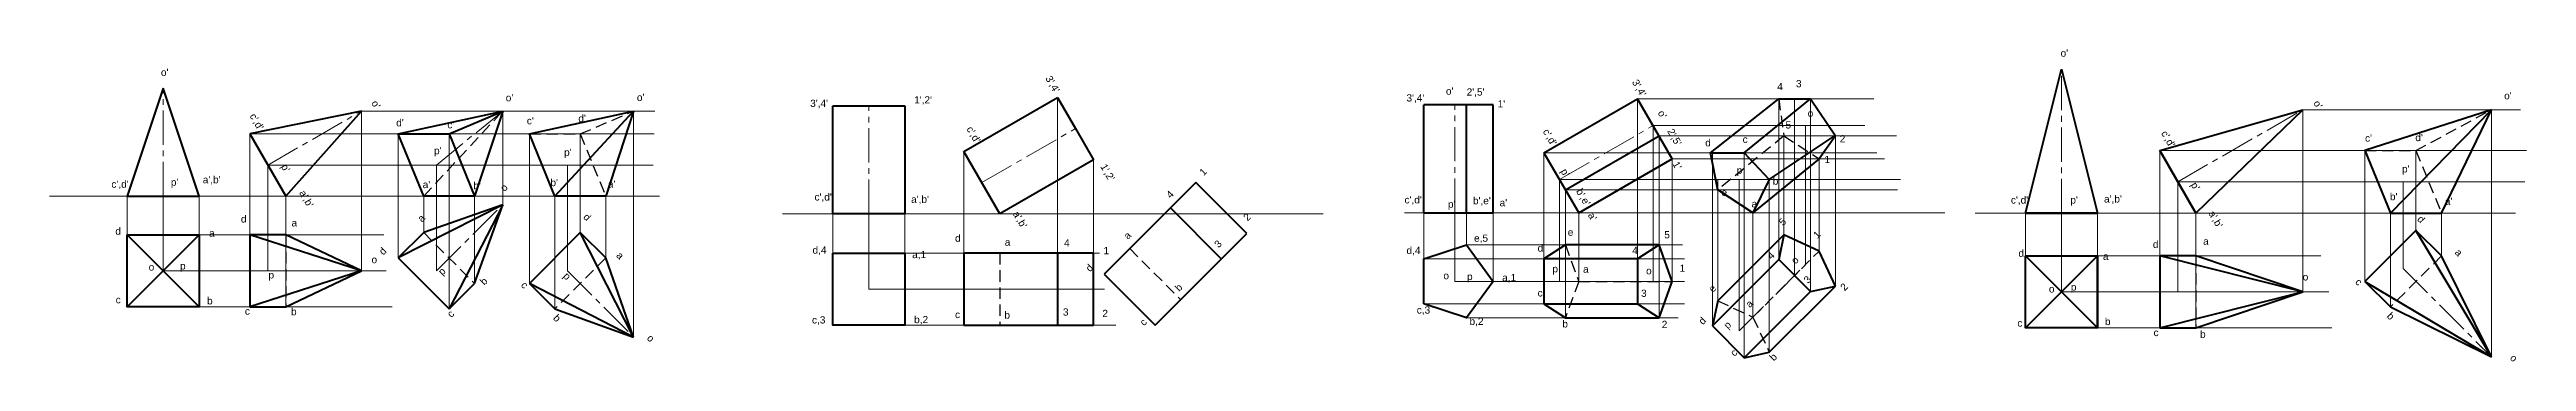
# Model space of a CAD drawing. Header units: millimetres. Extents: x 1 to 7224, y -410 to 206.
# Drawn here: x 1624 to 2999, y 19 to 192 of the extents above; entities that cross this region are included whole.
import ezdxf

# ---------------------------------------------------------------- set-up
doc = ezdxf.new("R2010")
doc.units = ezdxf.units.MM
doc.linetypes.add('CENTER2', pattern=[28.575, 19.05, -3.175, 3.175, -3.175])
doc.linetypes.add('DASHED2', pattern=[9.525, 6.35, -3.175])
for name, color, linetype, lineweight in [('Centre line', 1, 'CENTER2', 20), ('Dim n hatch', 6, 'Continuous', 20), ('Hidden', 3, 'DASHED2', 30), ('Object', 2, 'Continuous', 40), ('Projection', 5, 'Continuous', 5)]:
    doc.layers.add(name, color=color, linetype=linetype, lineweight=lineweight)
doc.styles.get("Standard").update_dxf_attribs({"font": 'arial.ttf', "height": 4})

msp = doc.modelspace()

# ---------------------------------------------------------------- texts
at = {"layer": 'Dim n hatch'}
for s, p in [("o'", (1685.8, 177.4)), ("o'", (2740.3, 188.1)), ("o'", (1877.2, 163.3)), ("o'", (1950, 163.5)), ("1',2'", (2103.9, 162.1)), ("3',4'", (2377.2, 163.2)), ("o'", (2399.1, 167)), ("2',5'", (2410.6, 166.5)), ('4', (2583, 169.5)), ('3', (2593.4, 171.1)), ("o'", (2986.5, 164.4)), ("d'", (1816.4, 149.4)), ("c'", (1844.8, 148.3)), ("c'", (1888.9, 150.5)), ("d'", (1917.5, 151.8)), ("3',4'", (2046.2, 160.2)), ("1'", (2427.8, 159.9)), ('5', (2587.6, 148.2)), ('o', (2599.9, 154.7)), ("p'", (1837.4, 133.9)), ('d', (2543, 138.3)), ('c', (2563.8, 140.2)), ('2', (2617.7, 140.5)), ("c'", (2909.3, 140.9)), ("d'", (2937.2, 141.2)), ("p'", (1909.6, 133)), ('p', (2560.5, 123)), ('1', (2609.2, 129)), ("p'", (2929.8, 123.8)), ("c',d'", (1658.3, 115.3)), ("p'", (1691.3, 116.4)), ("a',b'", (1709, 117.8)), ("a'", (1831.1, 115.1)), ("b'", (1859.2, 114.5)), ("b'", (1902, 116.2)), ("a'", (1933.9, 115.3)), ("c',d'", (2048.6, 108.2)), ("a',b'", (2102.2, 106.9)), ("c',d'", (2376.1, 106.6)), ("b',e'", (2414.1, 106.1)), ('e', (2552.1, 110.7)), ('b', (2580.5, 117)), ("c',d'", (2712.7, 106.5)), ("p'", (2745.7, 106.5)), ("a',b'", (2764.4, 107.1)), ("b'", (2923.1, 108.4)), ('d', (1730.2, 96)), ('a', (1758.3, 93.8)), ("p'", (2400.2, 104.2)), ("a'", (2428.9, 105)), ('a', (2568.7, 104.4)), ("a'", (2953.6, 105.7)), ('d', (1660.5, 89.2)), ('a', (1712.5, 88.1)), ('d,4', (2047.5, 78.7)), ('d', (2126.6, 85.3)), ('a', (2154.2, 83.1)), ('4', (2187.1, 82.6)), ('d,4', (2377.2, 78.5)), ('e,5', (2414.7, 85.3)), ('d', (2450, 79.8)), ('e', (2466.7, 88.6)), ('5', (2520.3, 87.2)), ('d', (2791.5, 81.9)), ('a', (2819.4, 83.6)), ('o', (1679, 69.3)), ('p', (1696.4, 69.9)), ('o', (1802.7, 73.4)), ('a,1', (2102.8, 76.2)), ('1', (2209, 78.4)), ('p', (2458.2, 68.3)), ('a', (2475.2, 68.1)), ('4', (2502.5, 78.5)), ('o', (2510.2, 67.2)), ('1', (2528.8, 68.6)), ('d', (2716.9, 76.9)), ('a', (2763.8, 75.2)), ('p', (1745.5, 64.9)), ('o', (2397.7, 64.5)), ('p', (2410.8, 64)), ('a,1', (2430.3, 63.4)), ('c', (2450, 54.9)), ('3', (2507.4, 54.7)), ('o', (2733.8, 57.1)), ('p', (2746, 58.2)), ('o', (2874.7, 63.8)), ('c', (1660.7, 51.1)), ('b', (1711.4, 50.5)), ('c', (1732.4, 44.8)), ('b', (1758, 44.5)), ('c,3', (2047.2, 39.9)), ('b,2', (2103.9, 40.1)), ('c', (2126.6, 42.9)), ('b', (2154, 42.6)), ('3', (2186.5, 44.3)), ('2', (2208.4, 43.5)), ('c,3', (2382.9, 45.4)), ('b,2', (2412.2, 39.1)), ('b', (2463.7, 37.7)), ('2', (2518.9, 37.4)), ('c', (2716.3, 38.2)), ('b', (2764.9, 39)), ('c', (2791.9, 32.9)), ('b', (2817.7, 31.9))]:
    msp.add_text(s, height=4, dxfattribs=at).set_placement(p)
for s, rotation, p in [("3',4'", 300, (2176.6, 176.1)), ("3',4'", 300, (2502.2, 174)), ("c',d'", 300, (1734.9, 155.2)), ("o'", 300, (1802.4, 162.4)), ("o'", 300, (2516.5, 156.9)), ("o'", 300, (2880.4, 162.4)), ("c',d'", 300, (2132.8, 148)), ("c',d'", 300, (2452.7, 146.6)), ("2',5'", 300, (2521.8, 146.7)), ("c',d'", 300, (2795.9, 145.6)), ("p'", 300, (1752.3, 127.1)), ("1',2'", 300, (2207.1, 127.1)), ('1', 45, (2264.6, 121.7)), ("p'", 300, (2462.6, 124.5)), ("1'", 300, (2524.7, 128.5)), ("a',b'", 300, (1762.4, 112.5)), ('o', 45, (1876.5, 112.9)), ('4', 45, (2246.2, 109.1)), ("b',e'", 300, (2471.2, 113.4)), ("p'", 300, (2812.4, 117)), ('a', 45, (1830.6, 95.9)), ('d', 315, (1919.9, 98.7)), ("a',b'", 300, (2158.5, 100.9)), ('2', 45, (2289, 96.5)), ("a'", 300, (2477.7, 100.1)), ('5', 45, (2586.2, 93.9)), ("a',b'", 300, (2822.2, 101.1)), ('d', 315, (2937.9, 97.5)), ('d', 45, (1809.2, 77.6)), ('a', 45, (2222.6, 86.3)), ('3', 45, (2272.9, 81.6)), ('1', 45, (2605.3, 86.7)), ('p', 45, (1842, 66.4)), ('a', 315, (1938.2, 77.3)), ('d', 45, (2201.5, 68.3)), ('4', 45, (2579.8, 75.1)), ('o', 45, (2593.1, 72.6)), ('a', 315, (2958.8, 79)), ('b', 45, (1865.3, 60.9)), ('c', 315, (1885.3, 60.9)), ('p', 315, (1908.8, 65.9)), ('b', 45, (2251, 57.4)), ('e', 45, (2547.3, 56.9)), ('3', 45, (2600.1, 61.8)), ('2', 45, (2620.4, 57.7)), ('c', 315, (2903.5, 62.6)), ('c', 45, (1847, 42.9)), ('b', 315, (1903.2, 42.6)), ('c', 45, (2231.5, 38.3)), ('d', 45, (2541.7, 38.9)), ('a', 45, (2567.8, 48.4)), ('b', 315, (2921.1, 43.7)), ('o', 315, (1955.2, 31.4)), ('p', 45, (2555.6, 36.6)), ('c', 45, (2559.3, 21.3)), ('b', 45, (2581.1, 18.8)), ('o', 315, (2989.4, 20.4))]:
    msp.add_text(s, height=4, rotation=rotation, dxfattribs=at).set_placement(p)

# ---------------------------------------------------------------- linework, layer by layer
at = {"layer": 'Centre line'}
for p, q in [((2740.8, 101.2), (2740.8, 181.2)), ((2740.8, 101.2), (2740.8, 181.2)), ((1687, 110.6), (1687, 170.6)), ((1745.1, 127.9), (1797.1, 157.9)), ((1875.5, 157.9), (1838.7, 127.9)), ((2078.8, 100.8), (2078.8, 160.8)), ((2404, 101.4), (2404, 161.4)), ((2805.4, 118.6), (2874.7, 158.6)), ((2805.4, 118.6), (2874.7, 158.6)), ((2141.5, 118.2), (2193.5, 148.2)), ((2462.1, 119.8), (2514.1, 149.8)), ((1838.7, 69.2), (1875.5, 105.9)), ((1745.1, 69.2), (1797.1, 69.2)), ((1911.5, 69.2), (1948.2, 32.4)), ((2561.9, 35.9), (2598.7, 72.6)), ((2930.4, 70.4), (2979.4, 21.4)), ((2462.1, 63.3), (2514.1, 63.3)), ((2805.4, 57.4), (2874.7, 57.4))]:
    msp.add_line(p, q, dxfattribs=at)
at = {"layer": 'Hidden'}
for p, q in [((1831.7, 110.6), (1875.5, 157.9)), ((1918.6, 145.2), (1948.2, 157.9)), ((2583.8, 164.7), (2586.7, 144.1)), ((2937.5, 135.9), (2979.4, 158.6)), ((1890.3, 145.2), (1918.6, 145.2)), ((1918.6, 145.2), (1932.7, 110.6)), ((2586.7, 144.1), (2550, 114.1)), ((2586.7, 144.1), (2606.2, 131.4)), ((2909.2, 135.9), (2937.5, 135.9)), ((2937.5, 135.9), (2951.7, 101.2)), ((1755.1, 89.2), (1755.1, 49.2)), ((1831.7, 90.4), (1859.9, 62.1)), ((2465.4, 83.6), (2472.8, 63.3)), ((1932.7, 76.3), (1904.4, 48)), ((2151.5, 79), (2151.5, 39)), ((2151.5, 79), (2151.5, 39)), ((2223.6, 81.5), (2251.8, 53.2)), ((2223.6, 81.5), (2251.8, 53.2)), ((2569.5, 43.4), (2606.2, 80.1)), ((2815.4, 77.4), (2815.4, 37.4)), ((2951.7, 77.4), (2923.4, 49.1)), ((2472.8, 63.3), (2465.4, 43.1)), ((2472.8, 63.3), (2524.7, 63.3)), ((2550, 52.5), (2569.5, 43.4)), ((2569.5, 43.4), (2578.6, 23.9))]:
    msp.add_line(p, q, dxfattribs=at)
at = {"layer": 'Object'}
for p, q in [((2720.8, 101.2), (2740.8, 181.2)), ((2720.8, 101.2), (2740.8, 181.2)), ((2740.8, 181.2), (2760.8, 101.2)), ((2740.8, 181.2), (2760.8, 101.2)), ((1687, 170.6), (1667, 110.6)), ((1707, 110.6), (1687, 170.6)), ((2131.5, 135.5), (2183.5, 165.5)), ((2183.5, 165.5), (2193.5, 148.2)), ((1797.1, 157.9), (1735.1, 145.2)), ((1755.1, 110.6), (1797.1, 157.9)), ((1817.5, 145.2), (1875.5, 157.9)), ((1845.8, 145.2), (1875.5, 157.9)), ((1875.5, 157.9), (1859.9, 110.6)), ((1890.3, 145.2), (1948.2, 157.9)), ((1904.4, 110.6), (1948.2, 157.9)), ((1948.2, 157.9), (1932.7, 110.6)), ((2058.8, 100.8), (2058.8, 160.8)), ((2058.8, 160.8), (2078.8, 160.8)), ((2078.8, 160.8), (2098.8, 160.8)), ((2098.8, 160.8), (2098.8, 100.8)), ((2386.8, 101.4), (2386.8, 161.4)), ((2425.3, 161.4), (2386.8, 161.4)), ((2410.6, 101.4), (2410.6, 161.4)), ((2425.3, 101.4), (2425.3, 161.4)), ((2453.5, 134.7), (2505.5, 164.7)), ((2524.7, 131.4), (2505.5, 164.7)), ((2545.9, 134.7), (2583.8, 164.7)), ((2564.7, 134.7), (2601.4, 164.7)), ((2583.8, 164.7), (2601.4, 164.7)), ((2601.4, 164.7), (2615.3, 144.1)), ((2795.4, 135.9), (2874.7, 158.6)), ((2795.4, 135.9), (2874.7, 158.6)), ((2874.7, 158.6), (2815.4, 101.2)), ((2874.7, 158.6), (2815.4, 101.2)), ((2979.4, 158.6), (2909.2, 135.9)), ((2923.4, 101.2), (2979.4, 158.6)), ((2951.7, 101.2), (2979.4, 158.6)), ((1735.1, 145.2), (1755.1, 110.6)), ((1831.7, 110.6), (1817.5, 145.2)), ((1817.5, 145.2), (1845.8, 145.2)), ((1845.8, 145.2), (1859.9, 110.6)), ((1904.4, 110.6), (1890.3, 145.2)), ((2193.5, 148.2), (2203.5, 130.8)), ((2465.4, 114.1), (2517.4, 144.1)), ((2578.6, 119.8), (2615.1, 144.4)), ((2615.3, 144.1), (2606.2, 131.4)), ((2151.5, 100.8), (2131.5, 135.5)), ((2203.5, 130.8), (2151.5, 100.8)), ((2453.5, 134.7), (2472.8, 101.4)), ((2472.8, 101.4), (2524.7, 131.4)), ((2550, 114.1), (2545.9, 134.7)), ((2545.9, 134.7), (2564.7, 134.7)), ((2564.7, 134.7), (2578.6, 119.8)), ((2606.2, 131.4), (2569.5, 101.4)), ((2815.4, 101.2), (2795.4, 135.9)), ((2795.4, 135.9), (2815.4, 101.2)), ((2795.4, 135.9), (2815.4, 101.2)), ((2909.2, 135.9), (2923.4, 101.2)), ((1667, 110.6), (1707, 110.6)), ((1859.9, 110.6), (1831.7, 110.6)), ((1932.7, 110.6), (1904.4, 110.6)), ((2260.3, 118.2), (2209.4, 67.3)), ((2288.6, 89.9), (2260.3, 118.2)), ((2569.5, 101.4), (2550, 114.1)), ((2578.6, 119.8), (2569.5, 101.4)), ((1875.5, 105.9), (1817.5, 76.3)), ((1875.5, 105.9), (1831.7, 90.4)), ((1875.5, 105.9), (1845.8, 48)), ((1859.9, 62.1), (1875.5, 105.9)), ((2098.8, 100.8), (2058.8, 100.8)), ((2246.2, 104.1), (2274.4, 75.8)), ((2386.8, 101.4), (2425.3, 101.4)), ((2760.8, 101.2), (2720.8, 101.2)), ((2720.8, 101.2), (2760.8, 101.2)), ((2720.8, 101.2), (2760.8, 101.2)), ((2923.4, 101.2), (2951.7, 101.2)), ((1667, 89.2), (1707, 49.2)), ((1707, 89.2), (1667, 49.2)), ((1755.1, 89.2), (1735.1, 89.2)), ((1735.1, 89.2), (1735.1, 49.2)), ((1797.1, 69.2), (1735.1, 89.2)), ((1797.1, 69.2), (1755.1, 89.2)), ((1831.7, 90.4), (1817.5, 76.3)), ((1918.6, 90.4), (1890.3, 62.1)), ((1932.7, 76.3), (1918.6, 90.4)), ((1948.2, 32.4), (1918.6, 90.4)), ((2237.7, 39), (2288.6, 89.9)), ((2465.4, 83.6), (2453.5, 75.8)), ((2517.4, 83.6), (2465.4, 83.6)), ((2517.4, 83.6), (2505.5, 75.8)), ((2524.7, 63.3), (2517.4, 83.6)), ((2586.7, 89.2), (2550, 52.5)), ((2586.7, 89.2), (2583.8, 75.4)), ((2606.2, 80.1), (2586.7, 89.2)), ((2937.5, 91.6), (2909.2, 63.3)), ((2951.7, 77.4), (2937.5, 91.6)), ((2979.4, 21.4), (2937.5, 91.6)), ((1797.1, 69.2), (1735.1, 49.2)), ((1755.1, 49.2), (1797.1, 69.2)), ((1817.5, 76.3), (1845.8, 48)), ((1948.2, 32.4), (1932.7, 76.3)), ((2203.5, 79), (2131.5, 79)), ((2131.5, 79), (2131.5, 39)), ((2183.5, 79), (2183.5, 39)), ((2203.5, 39), (2203.5, 79)), ((2453.5, 75.8), (2453.5, 50.8)), ((2505.5, 75.8), (2453.5, 75.8)), ((2505.5, 75.8), (2505.5, 50.8)), ((2583.8, 75.4), (2547, 38.6)), ((2583.8, 75.4), (2601.4, 57.7)), ((2615.3, 60.6), (2606.2, 80.1)), ((2720.8, 77.4), (2760.8, 37.4)), ((2760.8, 77.4), (2720.8, 37.4)), ((2760.8, 37.4), (2760.8, 77.4)), ((2815.4, 77.4), (2795.4, 77.4)), ((2795.4, 77.4), (2795.4, 37.4)), ((2874.7, 57.4), (2795.4, 77.4)), ((2874.7, 57.4), (2815.4, 77.4)), ((2979.4, 21.4), (2951.7, 77.4)), ((1845.8, 48), (1859.9, 62.1)), ((1890.3, 62.1), (1904.4, 48)), ((1948.2, 32.4), (1890.3, 62.1)), ((2209.4, 67.3), (2237.7, 39)), ((2517.4, 43.1), (2524.7, 63.3)), ((2564.7, 20.9), (2601.4, 57.7)), ((2578.6, 23.9), (2615.3, 60.6)), ((2601.4, 57.7), (2615.3, 60.6)), ((2795.4, 37.4), (2874.7, 57.4)), ((2815.4, 37.4), (2874.7, 57.4)), ((2909.2, 63.3), (2923.4, 49.1)), ((2909.2, 63.3), (2979.4, 21.4)), ((1735.1, 49.2), (1755.1, 49.2)), ((1904.4, 48), (1948.2, 32.4)), ((2453.5, 50.8), (2465.4, 43.1)), ((2453.5, 50.8), (2505.5, 50.8)), ((2465.4, 43.1), (2517.4, 43.1)), ((2505.5, 50.8), (2517.4, 43.1)), ((2550, 52.5), (2547, 38.6)), ((2923.4, 49.1), (2979.4, 21.4)), ((2131.5, 39), (2203.5, 39)), ((2547, 38.6), (2564.7, 20.9)), ((2795.4, 37.4), (2815.4, 37.4)), ((2564.7, 20.9), (2578.6, 23.9))]:
    msp.add_line(p, q, dxfattribs=at)
for points in [[(1667, 89.2), (1707, 89.2), (1707, 49.2), (1667, 49.2)], [(2386.8, 50.8), (2386.8, 75.8), (2410.6, 83.6), (2425.3, 63.3), (2410.6, 43.1)], [(2058.8, 79), (2098.8, 79), (2098.8, 39), (2058.8, 39)], [(2720.8, 77.4), (2760.8, 77.4), (2760.8, 37.4), (2720.8, 37.4)]]:
    msp.add_lwpolyline(points, close=True, dxfattribs=at)
at = {"layer": 'Projection'}
for p, q in [((2183.5, 165.5), (2183.5, 39)), ((1797.1, 157.9), (1797.1, 69.2)), ((1797.1, 157.9), (1960, 157.9)), ((1875.5, 105.9), (1875.5, 157.9)), ((1948.2, 32.4), (1948.2, 157.9)), ((2505.5, 164.7), (2505.5, 50.8)), ((2505.5, 164.7), (2636.6, 164.7)), ((2583.8, 75.4), (2583.8, 164.7)), ((2592.6, 66.5), (2592.6, 164.7)), ((2601.4, 57.7), (2601.4, 164.7)), ((2874.7, 158.6), (2874.7, 57.4)), ((2874.7, 158.6), (2995.5, 158.6)), ((2979.4, 21.4), (2979.4, 158.6)), ((1735.1, 145.2), (1735.1, 49.2)), ((1735.1, 145.2), (1959.5, 145.2)), ((1817.5, 76.3), (1817.5, 145.2)), ((1845.8, 48), (1845.8, 145.2)), ((1890.3, 62.1), (1890.3, 145.2)), ((1918.6, 90.4), (1918.6, 145.2)), ((2514.1, 149.8), (2514.1, 63.3)), ((2514.1, 149.8), (2631.7, 149.8)), ((2517.4, 144.1), (2517.4, 43.1)), ((2517.4, 144.1), (2649.2, 144.1)), ((2586.7, 89.2), (2586.7, 144.1)), ((2598.7, 72.6), (2598.7, 149.8)), ((2615.3, 60.6), (2615.3, 144.1)), ((1745.1, 127.9), (1745.1, 69.2)), ((1745.1, 127.9), (1959, 127.9)), ((1838.7, 69.2), (1838.7, 127.9)), ((1911.5, 69.2), (1911.5, 127.9)), ((2131.5, 135.5), (2131.5, 39)), ((2203.5, 130.8), (2203.5, 39)), ((2453.5, 134.7), (2453.5, 50.8)), ((2453.5, 134.7), (2638.3, 134.7)), ((2524.7, 131.4), (2524.7, 63.3)), ((2524.7, 131.4), (2642.6, 131.4)), ((2547, 38.6), (2547, 134.7)), ((2564.7, 20.9), (2564.7, 134.7)), ((2606.2, 80.1), (2606.2, 131.4)), ((2795.4, 135.9), (2795.4, 37.4)), ((2795.4, 135.9), (2998.9, 135.9)), ((2909.2, 63.3), (2909.2, 135.9)), ((2937.5, 91.6), (2937.5, 135.9)), ((1624, 110.6), (1962.5, 110.6)), ((1667, 89.2), (1667, 110.6)), ((1687, 69.2), (1687, 110.6)), ((1707, 89.2), (1707, 110.6)), ((1755.1, 110.6), (1755.1, 49.2)), ((1831.7, 90.4), (1831.7, 110.6)), ((1859.9, 62.1), (1859.9, 110.6)), ((1904.4, 48), (1904.4, 110.6)), ((1932.7, 76.3), (1932.7, 110.6)), ((2462.1, 119.8), (2462.1, 63.3)), ((2462.1, 119.8), (2651.4, 119.8)), ((2465.4, 114.1), (2465.4, 43.1)), ((2465.4, 114.1), (2649.7, 114.1)), ((2550, 52.5), (2550, 119.8)), ((2561.9, 35.9), (2561.9, 119.8)), ((2578.6, 23.9), (2578.6, 119.8)), ((2805.4, 118.6), (2805.4, 57.4)), ((2805.4, 118.6), (2997.9, 118.6)), ((2930.4, 70.4), (2930.4, 118.6)), ((2030.9, 100.8), (2330.9, 100.8)), ((2058.8, 79), (2058.8, 100.8)), ((2078.8, 59), (2078.8, 100.8)), ((2098.8, 79), (2098.8, 100.8)), ((2376.1, 101.4), (2676.1, 101.4)), ((2386.8, 75.8), (2386.8, 101.4)), ((2404, 63.3), (2404, 101.4)), ((2410.6, 83.6), (2410.6, 101.4)), ((2425.3, 63.3), (2425.3, 101.4)), ((2472.8, 101.4), (2472.8, 63.3)), ((2569.5, 43.4), (2569.5, 101.4)), ((2692.9, 101.2), (2992.9, 101.2)), ((2720.8, 77.4), (2720.8, 101.2)), ((2740.8, 57.4), (2740.8, 101.2)), ((2760.8, 77.4), (2760.8, 101.2)), ((2815.4, 101.2), (2815.4, 37.4)), ((2923.4, 49.1), (2923.4, 101.2)), ((2951.7, 77.4), (2951.7, 101.2)), ((1707, 89.2), (1809.6, 89.2)), ((2410.6, 83.6), (2530.4, 83.6)), ((1687, 69.2), (1810.9, 69.2)), ((2098.8, 79), (2206.8, 79)), ((2386.8, 75.8), (2531.5, 75.8)), ((2760.8, 77.4), (2884.8, 77.4)), ((2078.8, 59), (2209.5, 59)), ((2404, 63.3), (2531.5, 63.3)), ((2740.8, 57.4), (2889.2, 57.4)), ((1707, 49.2), (1814.2, 49.2)), ((2386.8, 50.8), (2531.5, 50.8)), ((2410.6, 43.1), (2528, 43.1)), ((2098.8, 39), (2215.8, 39)), ((2760.8, 37.4), (2890.8, 37.4))]:
    msp.add_line(p, q, dxfattribs=at)

msp.set_redraw_order([(e.dxf.handle, doc.entitydb.next_handle()) for e in msp.query("TEXT MTEXT ATTDEF DIMENSION ARC_DIMENSION")])  # texts and dimensions are drawn at this point

doc.saveas('drawing.dxf')
